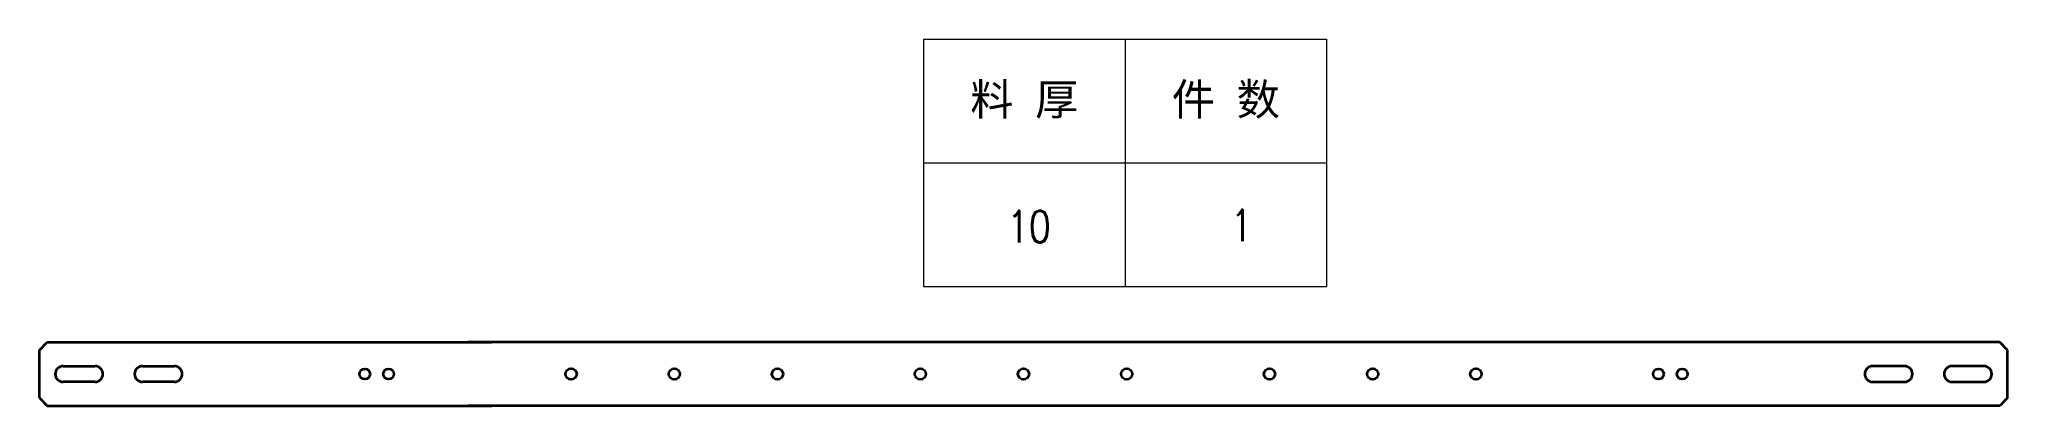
# Model space of a CAD drawing. Header units: millimetres. Extents: x 1333 to 190452, y -42879 to -5704.
# Drawn here: x 180618 to 181858, y -21429 to -21198 of the extents above; entities that cross this region are included whole.
import ezdxf
from ezdxf.enums import TextEntityAlignment as Align

# ---------------------------------------------------------------- set-up
doc = ezdxf.new("R2010")
doc.units = ezdxf.units.MM
doc.header["$LTSCALE"] = 0.5
doc.layers.add('标注线', color=3, linetype='Continuous', lineweight=18)
doc.layers.add('粗实线', color=7, linetype='Continuous', lineweight=35)
doc.styles.add('DIM', font='romans.shx', dxfattribs={"width": 0.8, "bigfont": 'bigfont.shx'})
doc.styles.get("Standard").update_dxf_attribs({"font": 'simplex.shx'})

# ---------------------------------------------------------------- blocks, each defined once
blk = doc.blocks.new('*T483')
at = {"color": 0, "linetype": 'ByBlock', "lineweight": -2, "transparency": 16777216}
for p, q in [((0, 0), (127, 0)), ((0, 0), (0, -78)), ((63.5, 0), (63.5, -78)), ((127, 0), (127, -78)), ((0, -39), (127, -39)), ((0, -78), (127, -78))]:
    blk.add_line(p, q, dxfattribs=at)
at = {"color": 0, "transparency": 16777216, "char_height": 10, "width": 60.5, "attachment_point": 5}
for s, insert in [('{\\fSimSun|b0|i0|c134|p2;料 厚}', (31.75, -19.5)), ('{\\fSimSun|b0|i0|c134|p2;件 数}', (95.25, -19.5))]:
    blk.add_mtext(s, dxfattribs=dict(at, insert=insert))
blk = doc.blocks.new('拆图参数')
blk.add_blockref('*T483', (-63.5, 78))
at = {"style": 'DIM', "width": 0.8}
blk.add_attdef('6', text='', height=10, dxfattribs=at).set_placement((-37.13, 18.91), align=Align.MIDDLE_LEFT)
blk.add_attdef('1', text='', height=10, dxfattribs=at).set_placement((36.65, 19.27), align=Align.MIDDLE_CENTER)

msp = doc.modelspace()

# ---------------------------------------------------------------- linework, layer by layer
at = {"layer": '粗实线', "ltscale": 0.176777}
for p, q in [((180617.63, -21394.247), (180622.63, -21389.247)), ((181857.63, -21394.247), (181852.63, -21389.247)), ((180617.63, -21424.247), (180622.63, -21429.247)), ((181857.63, -21424.247), (181852.63, -21429.247))]:
    msp.add_line(p, q, dxfattribs=at)
at = {"layer": '粗实线'}
for p, q in [((180622.63, -21389.247), (180902.63, -21389.247)), ((181587.63, -21389.247), (180887.63, -21389.247)), ((181852.63, -21389.247), (181572.63, -21389.247)), ((180617.63, -21424.247), (180617.63, -21394.247)), ((181857.63, -21424.247), (181857.63, -21394.247)), ((180632.63, -21404.247), (180652.63, -21404.247)), ((180652.63, -21414.247), (180632.63, -21414.247)), ((180682.63, -21404.247), (180702.63, -21404.247)), ((180702.63, -21414.247), (180682.63, -21414.247)), ((181792.63, -21404.247), (181772.63, -21404.247)), ((181772.63, -21414.247), (181792.63, -21414.247)), ((181842.63, -21404.247), (181822.63, -21404.247)), ((181822.63, -21414.247), (181842.63, -21414.247)), ((180622.63, -21429.247), (180902.63, -21429.247)), ((181587.63, -21429.247), (180887.63, -21429.247)), ((181852.63, -21429.247), (181572.63, -21429.247))]:
    msp.add_line(p, q, dxfattribs=at)
for centre, radius in [((180822.63, -21409.247), 3.324), ((180837.63, -21409.247), 3.324), ((180952.63, -21409.247), 3.5), ((181017.63, -21409.247), 3.5), ((181082.63, -21409.247), 3.5), ((181172.63, -21409.247), 3.5), ((181237.63, -21409.247), 3.5), ((181302.63, -21409.247), 3.5), ((181392.63, -21409.247), 3.5), ((181457.63, -21409.247), 3.5), ((181522.63, -21409.247), 3.5), ((181637.63, -21409.247), 3.324), ((181652.63, -21409.247), 3.324)]:
    msp.add_circle(centre, radius, dxfattribs=at)
for centre, start, end in [((180632.63, -21409.247), 90, 270), ((180652.63, -21409.247), 270, 90), ((180682.63, -21409.247), 90, 270), ((180702.63, -21409.247), 270, 90), ((181772.63, -21409.247), 90, 270), ((181792.63, -21409.247), 270, 90), ((181822.63, -21409.247), 90, 270), ((181842.63, -21409.247), 270, 90)]:
    msp.add_arc(centre, 5, start, end, dxfattribs=at)

# ---------------------------------------------------------------- block references
at = {"layer": '标注线', "xscale": 2, "yscale": 2, "zscale": 2}
msp.add_blockref('拆图参数', (181301.601, -21354.055), dxfattribs=at).add_auto_attribs({'1': '1', '6': '10'})

doc.saveas('drawing.dxf')
